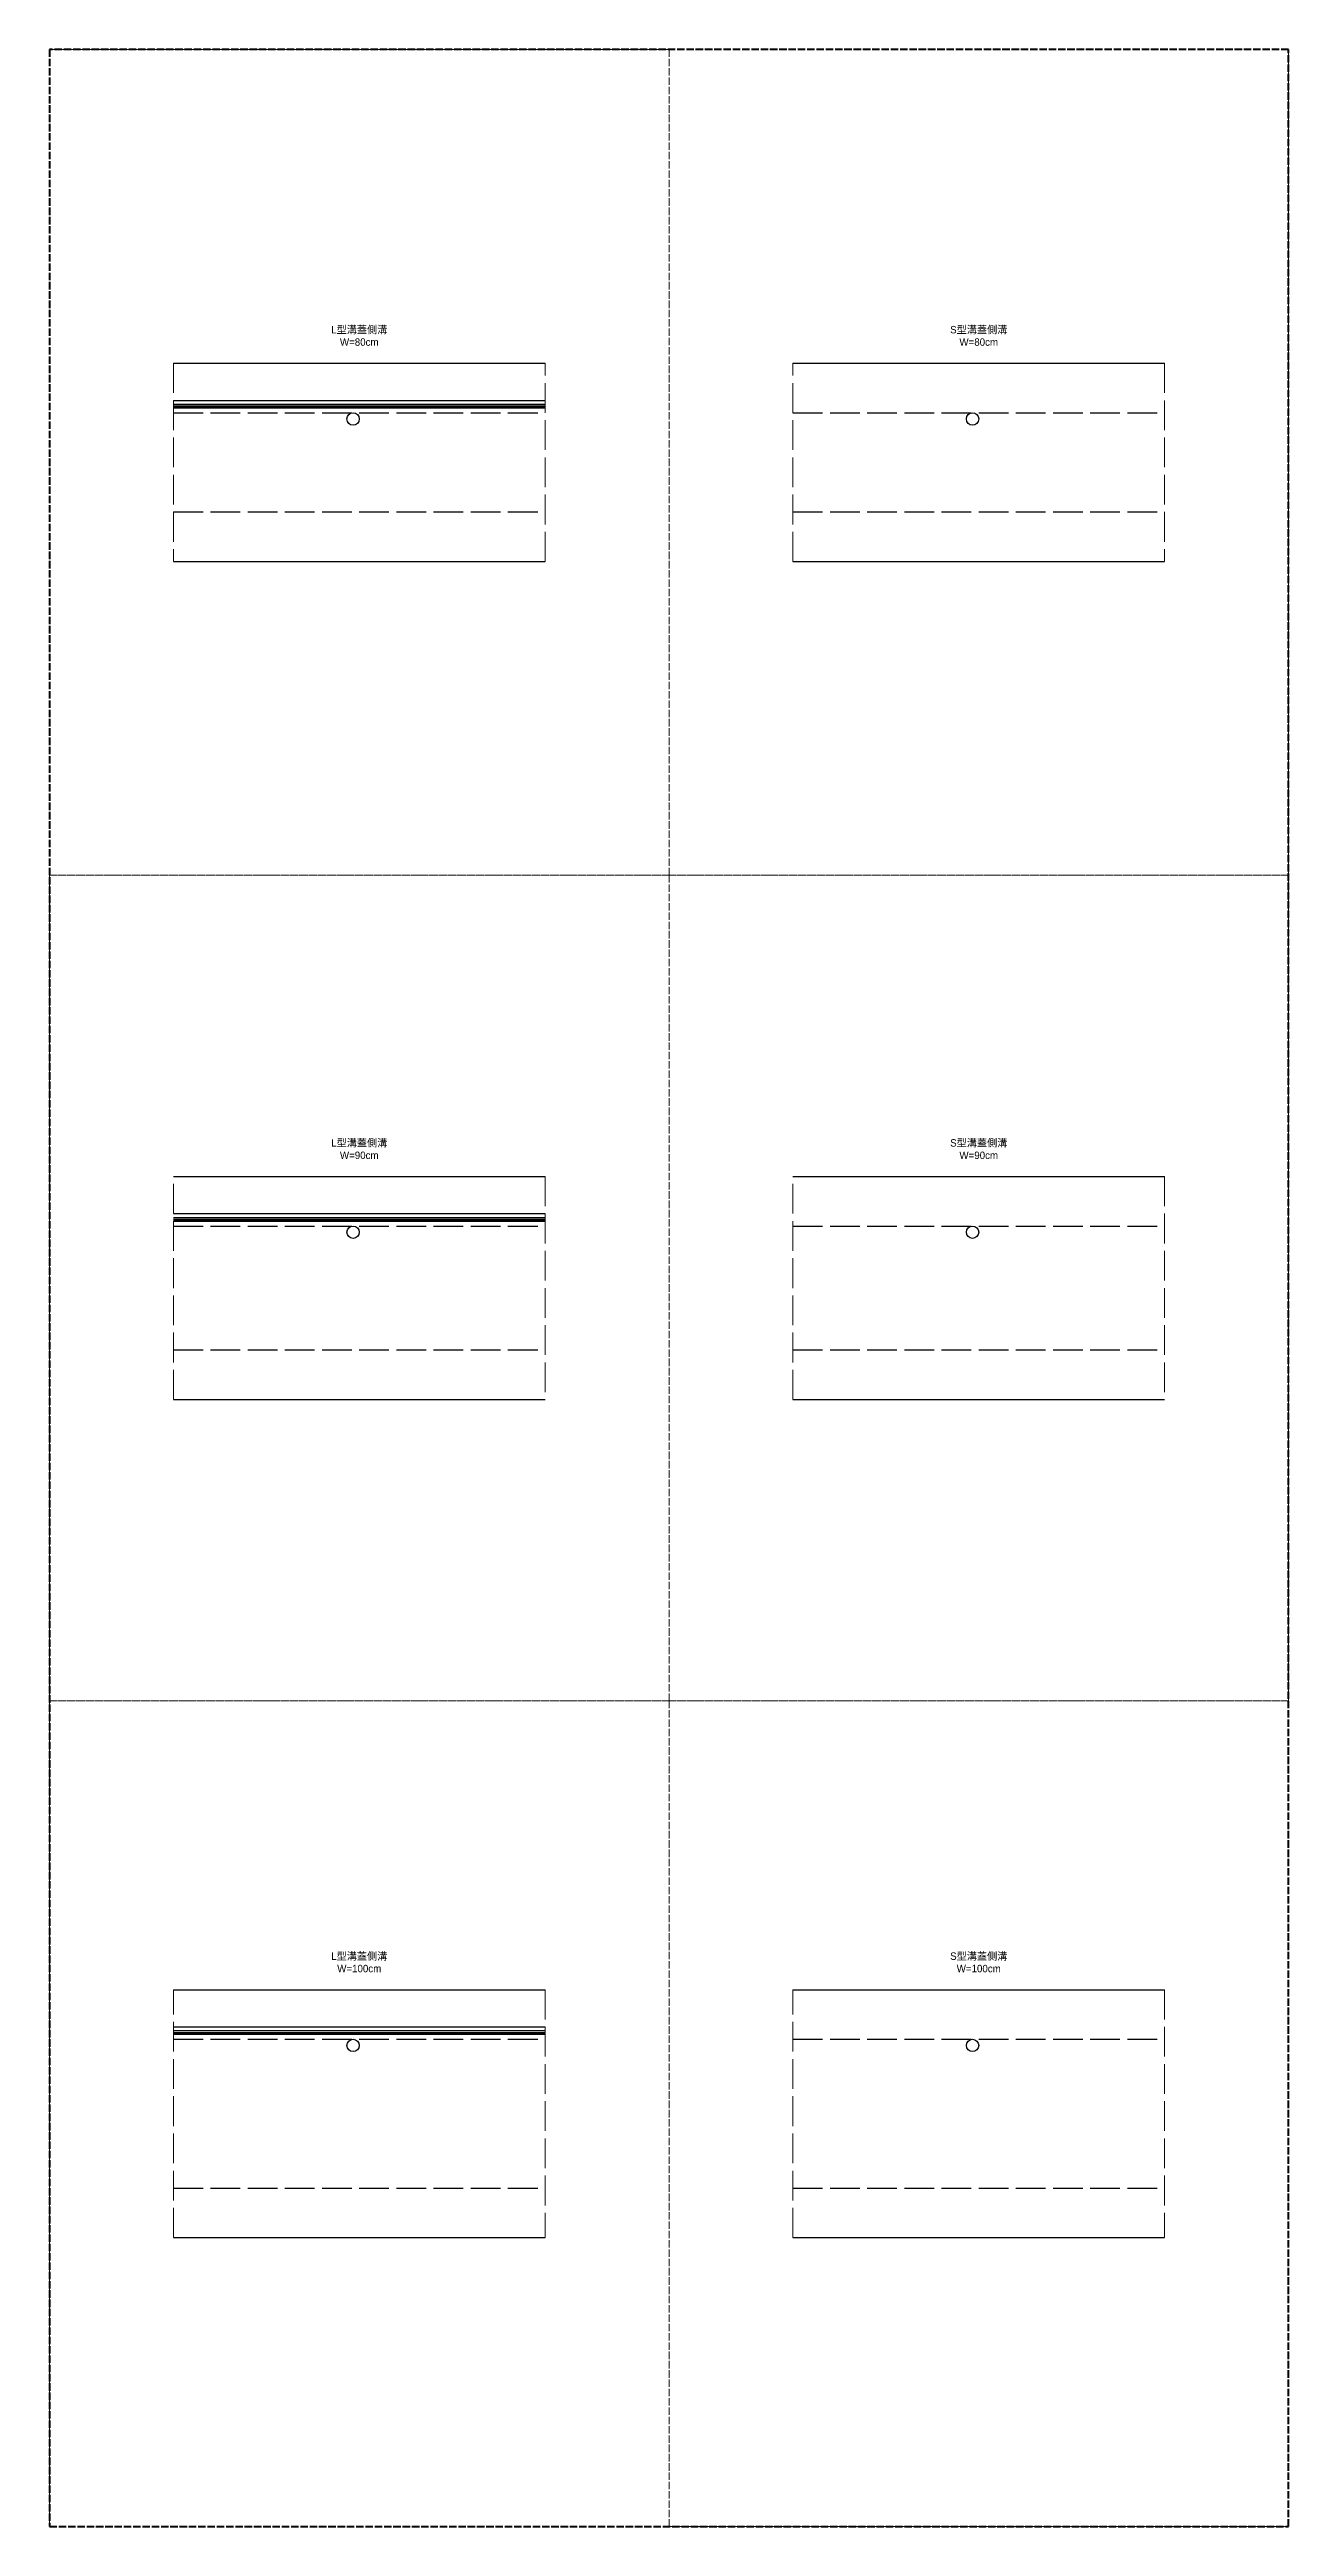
# Model space of a CAD drawing. Extents: x -6810 to 5075, y -2187 to 1200.
# Drawn here: x 4050 to 4550, y -999 to 0 of the extents above; entities that cross this region are included whole.
import ezdxf

# ---------------------------------------------------------------- set-up
doc = ezdxf.new("R2010")
doc.units = 0
doc.header["$MEASUREMENT"] = 0
doc.linetypes.add('ACAD_ISO02W100', pattern=[15, 12, -3])
doc.layers.add('一、3.基本-變更', color=1, linetype='Continuous', lineweight=50)
doc.layers.add('二、6.繪圖-其他施作項目', color=35, linetype='Continuous', lineweight=30)
doc.layers.add('一、4.基本-隱藏', color=9, linetype='ACAD_ISO02W100', lineweight=20, plot=False)
doc.layers.add('三、3.文字-註解文字', color=2, linetype='Continuous')
doc.styles.add('註解文字', font='MS PGothic.ttf', dxfattribs={"height": 3})

msp = doc.modelspace()

# ---------------------------------------------------------------- texts
at = {"layer": '三、3.文字-註解文字', "char_height": 3, "attachment_point": 5, "style": '註解文字'}
for s, insert in [('{\\fMS PGothic|b0|i0|c128|p34;L型溝蓋側溝\\PW=}8{\\fMS PGothic|b0|i0|c128|p34;0cm}', (4175, -115.5)), ('{\\fMS PGothic|b0|i0|c128|p34;S型溝蓋側溝\\PW=}8{\\fMS PGothic|b0|i0|c128|p34;0cm}', (4425, -115.5)), ('{\\fMS PGothic|b0|i0|c128|p34;L型溝蓋側溝\\PW=}9{\\fMS PGothic|b0|i0|c128|p34;0cm}', (4175, -443.5)), ('{\\fMS PGothic|b0|i0|c128|p34;S型溝蓋側溝\\PW=}9{\\fMS PGothic|b0|i0|c128|p34;0cm}', (4425, -443.5)), ('{\\fMS PGothic|b0|i0|c128|p34;L型溝蓋側溝\\PW=}10{\\fMS PGothic|b0|i0|c128|p34;0cm}', (4175, -771.5)), ('{\\fMS PGothic|b0|i0|c128|p34;S型溝蓋側溝\\PW=}10{\\fMS PGothic|b0|i0|c128|p34;0cm}', (4425, -771.5))]:
    msp.add_mtext_dynamic_manual_height_columns(s, width=81.87844, gutter_width=15, heights=[0], dxfattribs=dict(at, insert=insert))

# ---------------------------------------------------------------- linework, layer by layer
at = {"layer": '一、3.基本-變更', "linetype": 'ACAD_ISO02W100', "ltscale": 0.25}
msp.add_lwpolyline([(4550, 0), (4050, 0), (4050, -999), (4550, -999)], close=True, dxfattribs=at)
at = {"layer": '一、4.基本-隱藏', "linetype": 'ACAD_ISO02W100', "ltscale": 0.25}
for points in [[(4300, 0), (4050, 0), (4050, -333), (4300, -333)], [(4550, 0), (4300, 0), (4300, -333), (4550, -333)], [(4300, -333), (4050, -333), (4050, -666), (4300, -666)], [(4550, -333), (4300, -333), (4300, -666), (4550, -666)], [(4300, -666), (4050, -666), (4050, -999), (4300, -999)], [(4550, -666), (4300, -666), (4300, -999), (4550, -999)]]:
    msp.add_lwpolyline(points, close=True, dxfattribs=at)
at = {"layer": '一、4.基本-隱藏'}
for points in [[(4250, -126.5), (4100, -126.5), (4100, -206.5), (4250, -206.5)], [(4350, -126.5), (4500, -126.5), (4500, -206.5), (4350, -206.5)], [(4100, -454.5), (4250, -454.5), (4250, -544.5), (4100, -544.5)], [(4350, -454.5), (4500, -454.5), (4500, -544.5), (4350, -544.5)], [(4100, -782.5), (4250, -782.5), (4250, -882.5), (4100, -882.5)], [(4350, -782.5), (4500, -782.5), (4500, -882.5), (4350, -882.5)]]:
    msp.add_lwpolyline(points, close=True, dxfattribs=at)
at = {"layer": '二、6.繪圖-其他施作項目'}
for points in [[(4100, -126.5), (4250, -126.5)], [(4350, -126.5), (4500, -126.5)], [(4100, -141.5), (4250, -141.5)], [(4100, -143), (4250, -143)], [(4100, -143.75), (4250, -143.75)], [(4100, -144.125), (4250, -144.125)], [(4100, -144.5), (4250, -144.5)], [(4100, -206.5), (4250, -206.5)], [(4350, -206.5), (4500, -206.5)], [(4100, -454.5), (4250, -454.5)], [(4350, -454.5), (4500, -454.5)], [(4100, -469.5), (4250, -469.5)], [(4100, -471), (4250, -471)], [(4100, -471.75), (4250, -471.75)], [(4100, -472.125), (4250, -472.125)], [(4100, -472.5), (4250, -472.5)], [(4100, -544.5), (4250, -544.5)], [(4350, -544.5), (4500, -544.5)], [(4100, -782.5), (4250, -782.5)], [(4350, -782.5), (4500, -782.5)], [(4100, -797.5), (4250, -797.5)], [(4100, -799), (4250, -799)], [(4100, -799.75), (4250, -799.75)], [(4100, -800.125), (4250, -800.125)], [(4100, -800.5), (4250, -800.5)], [(4100, -882.5), (4250, -882.5)], [(4350, -882.5), (4500, -882.5)]]:
    msp.add_lwpolyline(points, dxfattribs=at)
at = {"layer": '二、6.繪圖-其他施作項目', "linetype": 'ACAD_ISO02W100'}
for points in [[(4100, -146.5), (4250, -146.5)], [(4350, -146.5), (4500, -146.5)], [(4100, -186.5), (4250, -186.5)], [(4350, -186.5), (4500, -186.5)], [(4100, -474.5), (4250, -474.5)], [(4350, -474.5), (4500, -474.5)], [(4100, -524.5), (4250, -524.5)], [(4350, -524.5), (4500, -524.5)], [(4100, -802.5), (4250, -802.5)], [(4350, -802.5), (4500, -802.5)], [(4100, -862.5), (4250, -862.5)], [(4350, -862.5), (4500, -862.5)]]:
    msp.add_lwpolyline(points, dxfattribs=at)
at = {"layer": '二、6.繪圖-其他施作項目'}
for centre in [(4172.5, -149), (4422.5, -149), (4172.5, -477), (4422.5, -477), (4172.5, -805), (4422.5, -805)]:
    msp.add_circle(centre, 2.5, dxfattribs=at)

msp.set_redraw_order([(e.dxf.handle, doc.entitydb.next_handle()) for e in msp.query("TEXT MTEXT ATTDEF DIMENSION ARC_DIMENSION")])  # texts and dimensions are drawn at this point

doc.saveas('drawing.dxf')
